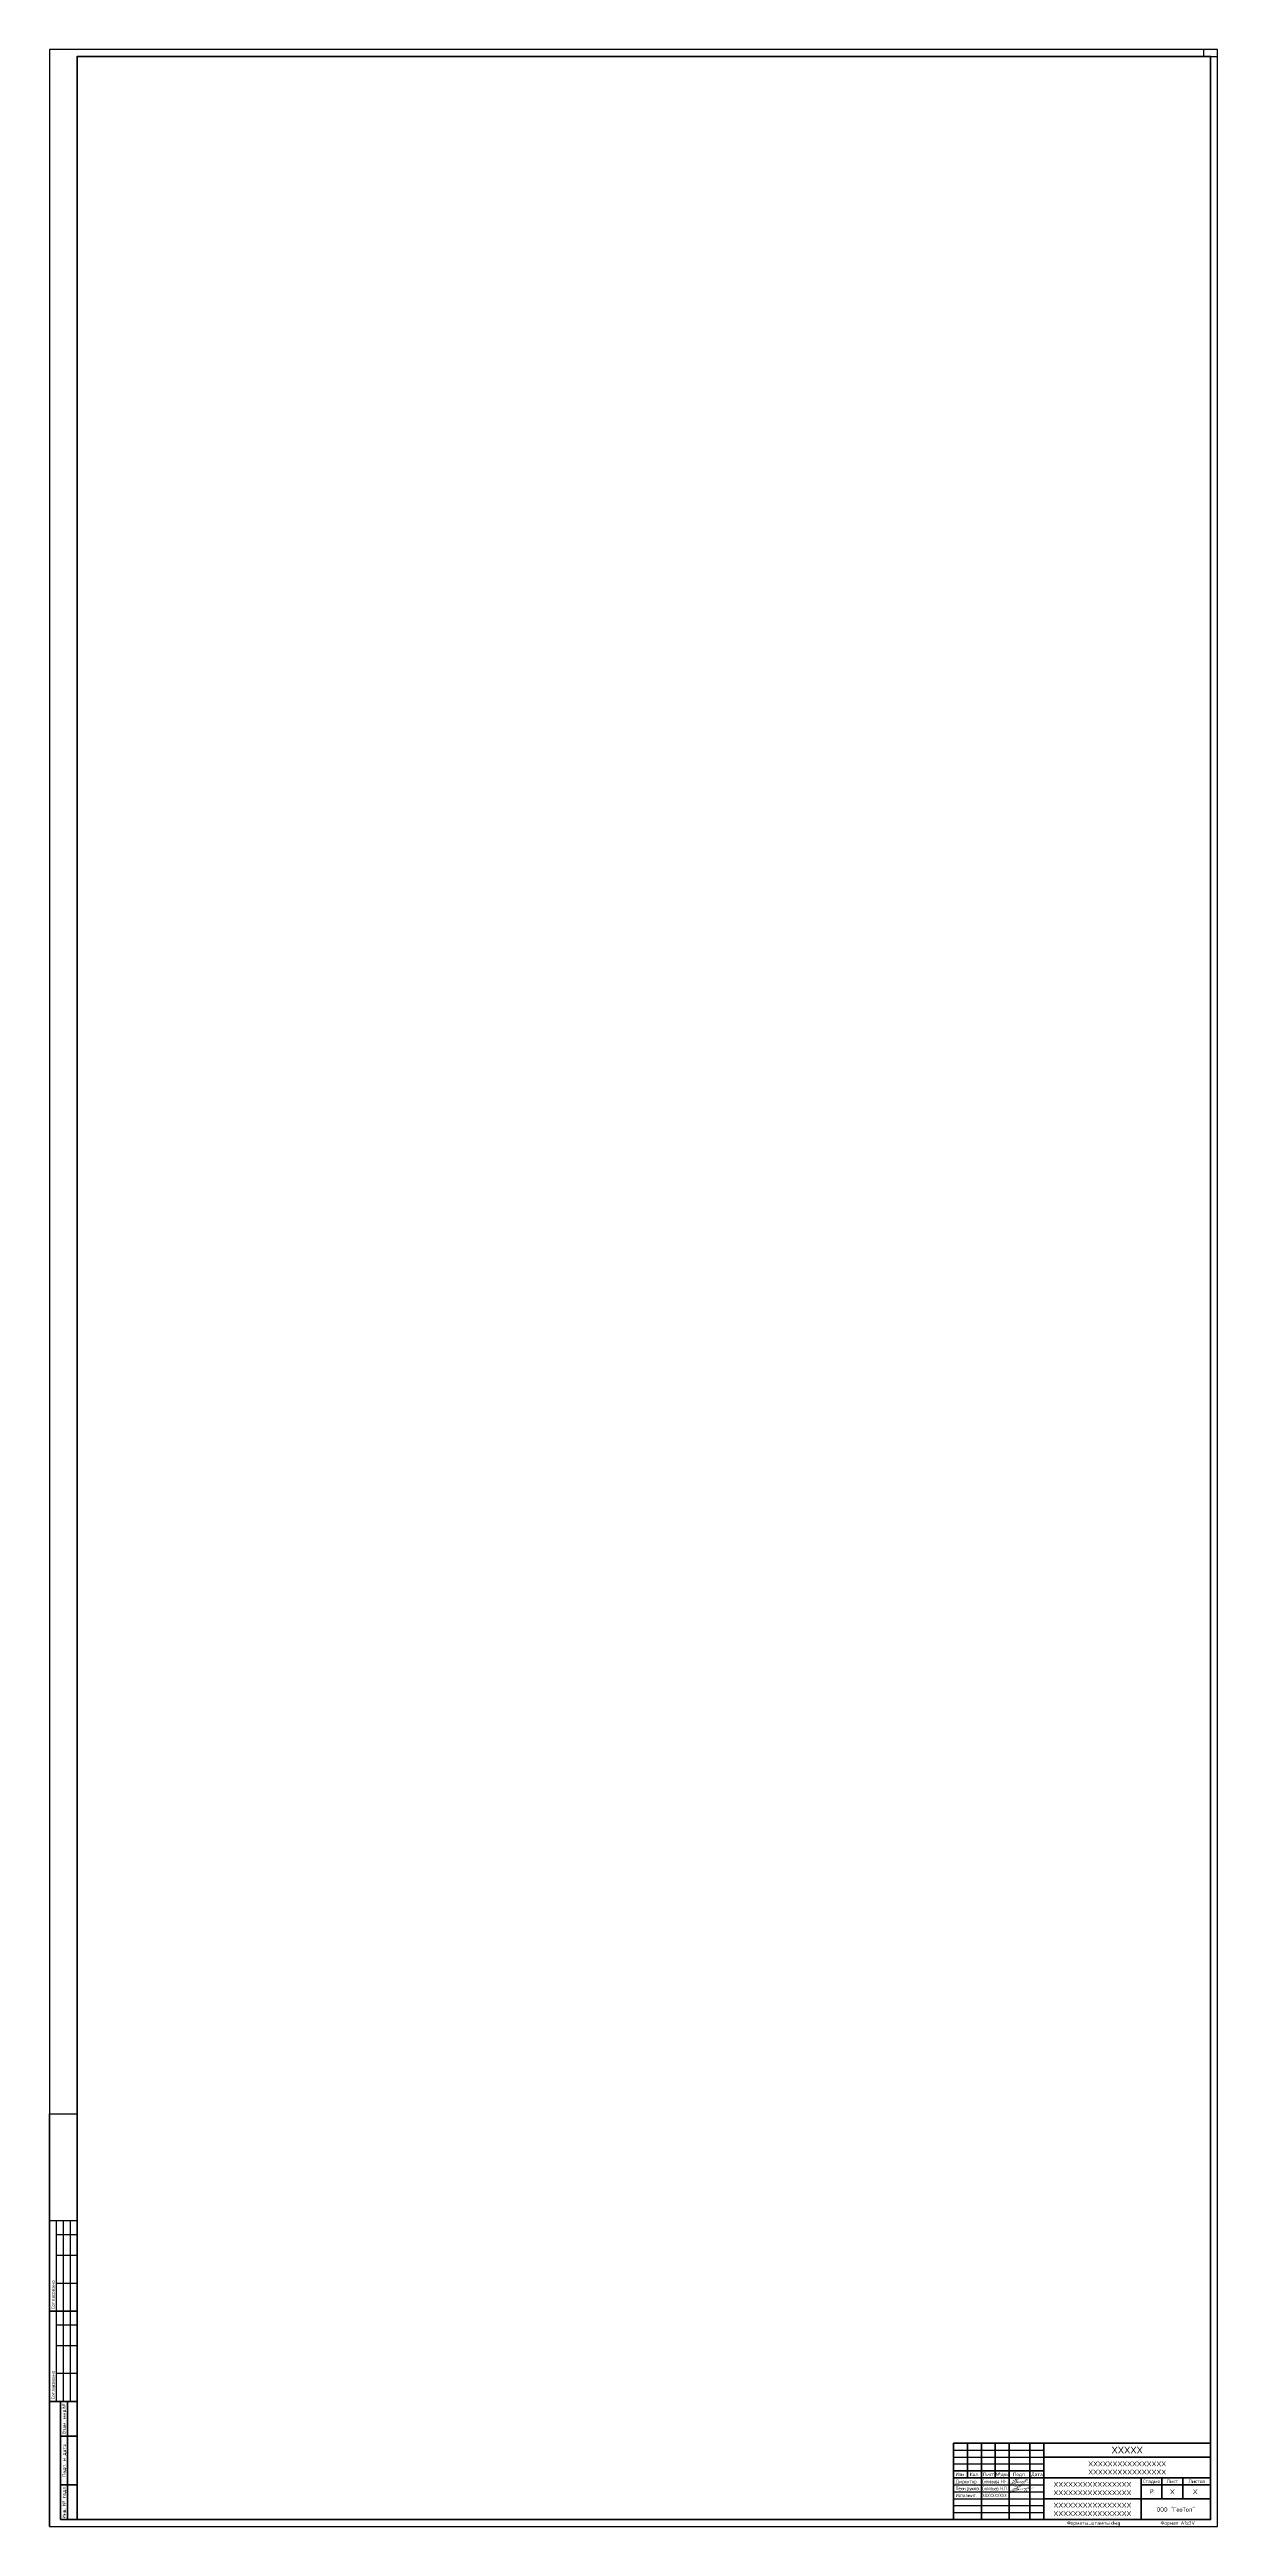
# Paper-space layout 'A1x3V' of a CAD drawing. Header units: millimetres. Extents: x 1 to 842, y 1 to 1784.
import ezdxf
from ezdxf.enums import TextEntityAlignment as Align

# ---------------------------------------------------------------- set-up
doc = ezdxf.new("R2010")
doc.units = ezdxf.units.MM
doc.layers.add('FORMAT', color=7, linetype='Continuous')
doc.layers.add('List', color=7, linetype='Continuous')
doc.styles.add('ISOSPEUR', font='isocpeur.ttf')

# ---------------------------------------------------------------- blocks, each defined once
blk = doc.blocks.new('FILE_NAME')
at = {"layer": 'FORMAT', "color": 7, "linetype": 'Continuous', "style": 'ISOSPEUR', "flags": 8}
blk.add_attdef('FILENAME', text='', height=2.5, dxfattribs=at).set_placement((-65, -2.5), align=Align.MIDDLE_RIGHT)
blk = doc.blocks.new('СОГЛАСОВАНИЕ')
at = {"layer": 'FORMAT', "linetype": 'Continuous', "lineweight": 25}
for p, q in [((0, 65), (-20, 65)), ((-15, 0), (-15, 65)), ((0, 55), (-15, 55)), ((-10, 0), (-10, 65)), ((-5, 0), (-5, 65)), ((0, 40), (-15, 40)), ((0, 20), (-15, 20))]:
    blk.add_line(p, q, dxfattribs=at)
at = {"layer": 'FORMAT', "linetype": 'Continuous', "lineweight": 60}
blk.add_line((0, 0), (-20, 0), dxfattribs=at)
at = {"layer": 'FORMAT', "linetype": 'Continuous', "style": 'ISOSPEUR'}
blk.add_text('Согласовано', height=2.5, rotation=90, dxfattribs=at).set_placement((-17.5, 1.5), align=Align.MIDDLE_LEFT)
blk = doc.blocks.new('СНН')
at = {"layer": 'List', "color": 0, "const_width": 0.3}
for points in [[(3.6, 7.5), (4.6, 7.8), (5.3, 8.1), (6, 8.4), (6.6, 8.7), (7, 8.9), (7.4, 9.1), (7.8, 9.2), (8.1, 9.4), (8.4, 9.5), (8.6, 9.7), (8.9, 9.8), (9.2, 9.9), (9.4, 10.1), (9.6, 10.2), (9.9, 10.3), (10.1, 10.4), (10.3, 10.6), (10.5, 10.7), (10.7, 10.8), (10.9, 10.9), (11, 11), (11.2, 11.2), (11.4, 11.3), (11.5, 11.4), (11.6, 11.4), (11.7, 11.5), (11.8, 11.6), (11.9, 11.7), (12, 11.7), (12, 11.8), (12.1, 11.8), (12.1, 11.9), (12.2, 11.9), (12.2, 12), (12.3, 12), (12.3, 12), (12.3, 12.1), (12.3, 12.1), (12.4, 12.1), (12.4, 12.2), (12.4, 12.2), (12.4, 12.2), (12.4, 12.2), (12.4, 12.3), (12.4, 12.3), (12.4, 12.3), (12.4, 12.3), (12.4, 12.3), (12.4, 12.3), (12.4, 12.3), (12.3, 12.3), (12.3, 12.3), (12.3, 12.3), (12.3, 12.3), (12.3, 12.3), (12.2, 12.3), (12.2, 12.3), (12.2, 12.3), (12.2, 12.2), (12.1, 12.2), (12.1, 12.2), (12, 12.1), (12, 12.1), (12, 12.1), (11.9, 12), (11.8, 11.9), (11.8, 11.9), (11.7, 11.8), (11.7, 11.7), (11.6, 11.6), (11.5, 11.5), (11.4, 11.4), (11.3, 11.3), (11.2, 11.2), (11.1, 11), (10.9, 10.9), (10.8, 10.7), (10.7, 10.6), (10.6, 10.4), (10.4, 10.3), (10.3, 10.2), (10.2, 10), (10, 9.9), (9.9, 9.7), (9.7, 9.6), (9.6, 9.4), (9.5, 9.3), (9.3, 9.1), (9.2, 9), (9, 8.8), (8.8, 8.6), (8.7, 8.5), (8.5, 8.3), (8.4, 8.1), (8.2, 8), (8.1, 7.8), (7.9, 7.6), (7.8, 7.5), (7.6, 7.3), (7.5, 7.2), (7.4, 7), (7.2, 6.9), (7.1, 6.7), (7, 6.5), (6.8, 6.4), (6.7, 6.2), (6.5, 6.1), (6.3, 5.9), (6.2, 5.7), (6, 5.6), (5.9, 5.4), (5.7, 5.3), (5.6, 5.2), (5.5, 5), (5.3, 4.9), (5.2, 4.8), (5.1, 4.7), (4.9, 4.5), (4.8, 4.4), (4.7, 4.3), (4.5, 4.2), (4.4, 4.1), (4.3, 4), (4.1, 3.9), (4, 3.8), (3.9, 3.7), (3.7, 3.6), (3.6, 3.5), (3.5, 3.4), (3.4, 3.3), (3.2, 3.2), (3.1, 3.1), (3, 3.1), (2.9, 3), (2.8, 2.9), (2.7, 2.9), (2.6, 2.8), (2.5, 2.7), (2.4, 2.7), (2.3, 2.6), (2.2, 2.6), (2.1, 2.6), (2, 2.5), (1.9, 2.5), (1.8, 2.4), (1.8, 2.4), (1.7, 2.4), (1.6, 2.4), (1.6, 2.3), (1.5, 2.3), (1.4, 2.3), (1.4, 2.3), (1.3, 2.3), (1.3, 2.3), (1.3, 2.2), (1.2, 2.2), (1.2, 2.2), (1.1, 2.2), (1.1, 2.2), (1.1, 2.2), (1.1, 2.2), (1, 2.2), (1, 2.2), (1, 2.3), (1, 2.3), (0.9, 2.3), (0.9, 2.3), (0.9, 2.3), (0.9, 2.3), (0.9, 2.4), (0.9, 2.4), (0.9, 2.4), (0.9, 2.4), (0.9, 2.5), (0.9, 2.5), (0.9, 2.5), (0.9, 2.6), (0.9, 2.6), (0.9, 2.6), (0.9, 2.7), (0.9, 2.7), (0.9, 2.8), (1, 2.8), (1, 2.8), (1, 2.9), (1, 2.9), (1.1, 3), (1.1, 3), (1.2, 3), (1.2, 3.1), (1.3, 3.2), (1.4, 3.2), (1.5, 3.3), (1.5, 3.3), (1.6, 3.4), (1.8, 3.5), (1.9, 3.6), (2, 3.7), (2.1, 3.8), (2.3, 3.9), (2.4, 3.9), (2.6, 4), (2.7, 4.1), (2.9, 4.2), (3, 4.4), (3.2, 4.5), (3.4, 4.6), (3.6, 4.7), (3.8, 4.8), (4, 4.9), (4.2, 5), (4.4, 5.1), (4.7, 5.3), (4.9, 5.4), (5.1, 5.5), (5.4, 5.6), (5.6, 5.7), (5.8, 5.9), (6.1, 6), (6.3, 6.1), (6.6, 6.3), (6.8, 6.4), (7.1, 6.5), (7.3, 6.6), (7.5, 6.7), (7.8, 6.9), (8, 7), (8.2, 7.1), (8.4, 7.2), (8.7, 7.3), (8.9, 7.4), (9.1, 7.6), (9.4, 7.7), (9.6, 7.8), (9.8, 7.9), (10.1, 8), (10.3, 8.1), (10.5, 8.3), (10.8, 8.4), (11, 8.5), (11.2, 8.6), (11.4, 8.7), (11.7, 8.9), (11.9, 9), (12.1, 9.1), (12.3, 9.2), (12.5, 9.4), (12.7, 9.5), (12.8, 9.6), (13, 9.7), (13.2, 9.8), (13.3, 9.9), (13.4, 10), (13.6, 10), (13.7, 10.1), (13.8, 10.2), (13.9, 10.3), (14, 10.4), (14.1, 10.4), (14.2, 10.5), (14.3, 10.6), (14.4, 10.7), (14.5, 10.7), (14.5, 10.8), (14.6, 10.9), (14.6, 10.9), (14.7, 11), (14.7, 11), (14.8, 11.1), (14.8, 11.1), (14.9, 11.2), (14.9, 11.2), (14.9, 11.3), (14.9, 11.3), (15, 11.4), (15, 11.4), (15, 11.5), (15, 11.5), (15, 11.5), (15, 11.6), (15, 11.6), (15, 11.6), (15, 11.7), (15, 11.7), (15, 11.7), (15, 11.7), (15, 11.8), (15, 11.8), (14.9, 11.8), (14.9, 11.8), (14.9, 11.8), (14.9, 11.8), (14.9, 11.8), (14.9, 11.9), (14.8, 11.9), (14.8, 11.9), (14.8, 11.9), (14.7, 11.9), (14.7, 11.9), (14.7, 11.9), (14.6, 11.9), (14.6, 11.8), (14.5, 11.8), (14.5, 11.8), (14.5, 11.8), (14.4, 11.8), (14.4, 11.8), (14.3, 11.7), (14.2, 11.7), (14.2, 11.6), (14.1, 11.6), (14, 11.5), (13.9, 11.4), (13.8, 11.3), (13.7, 11.3), (13.5, 11.2), (13.4, 11), (13.3, 10.9), (13.1, 10.8), (13, 10.7), (12.9, 10.5), (12.7, 10.4), (12.6, 10.3), (12.4, 10.1), (12.3, 10), (12.2, 9.8), (12, 9.6), (11.9, 9.5), (11.7, 9.3), (11.6, 9.1), (11.4, 8.9), (11.2, 8.7), (11, 8.4), (10.8, 8.2), (10.6, 7.9), (10.3, 7.6), (10, 7.2), (9.7, 6.8), (9.3, 6.4), (8.8, 5.8), (8.1, 5.1), (7.3, 4.3), (6.4, 3.3), (5.2, 2.1)], [(10, 6.4), (10.2, 6.6), (10.4, 6.7), (10.5, 6.8), (10.6, 6.9), (10.6, 7), (10.6, 7), (10.6, 7.1), (10.6, 7.1), (10.5, 7.1), (10.5, 7.1), (10.5, 7.1), (10.4, 7.1), (10.4, 7.1), (10.3, 7), (10.3, 7), (10.2, 7), (10.1, 6.9), (10, 6.9), (9.9, 6.8), (9.8, 6.8), (9.7, 6.7), (9.6, 6.7), (9.6, 6.6), (9.5, 6.5), (9.4, 6.5), (9.4, 6.4), (9.4, 6.3), (9.3, 6.3), (9.3, 6.2), (9.3, 6.1), (9.3, 6.1), (9.3, 6), (9.3, 6), (9.3, 6), (9.4, 6), (9.4, 5.9), (9.4, 5.9), (9.4, 5.9), (9.5, 5.9), (9.5, 6), (9.6, 6), (9.6, 6), (9.7, 6), (9.8, 6.1), (9.8, 6.1), (9.9, 6.2), (10, 6.2), (10.1, 6.3), (10.1, 6.4), (10.2, 6.4), (10.3, 6.5), (10.4, 6.6), (10.5, 6.7), (10.5, 6.8), (10.6, 6.9), (10.7, 7), (10.8, 7.1), (10.8, 7.2), (10.9, 7.3), (10.9, 7.3), (11, 7.4), (11, 7.5), (11, 7.6), (11.1, 7.7), (11.1, 7.8), (11.1, 7.9), (11.1, 7.9), (11.2, 8), (11.2, 8.1), (11.2, 8.2), (11.2, 8.3), (11.2, 8.4), (11.2, 8.4), (11.2, 8.5), (11.2, 8.6), (11.2, 8.7), (11.2, 8.7), (11.2, 8.8), (11.2, 8.8), (11.2, 8.9), (11.2, 8.9), (11.2, 9), (11.2, 9), (11.1, 9.1), (11.1, 9.1), (11.1, 9.1), (11.1, 9.2), (11.1, 9.2), (11, 9.2), (11, 9.2), (11, 9.3), (11, 9.3), (11, 9.3), (10.9, 9.3), (10.9, 9.4), (10.9, 9.4), (10.8, 9.4), (10.8, 9.4), (10.8, 9.4), (10.8, 9.4), (10.7, 9.5), (10.7, 9.5), (10.6, 9.5), (10.6, 9.5), (10.5, 9.5), (10.5, 9.5), (10.4, 9.5), (10.4, 9.5), (10.3, 9.5), (10.2, 9.5), (10.2, 9.5), (10.1, 9.5), (10, 9.5), (9.9, 9.5), (9.8, 9.5), (9.7, 9.5), (9.6, 9.5), (9.5, 9.5), (9.4, 9.5), (9.3, 9.5), (9.2, 9.4), (9.1, 9.4), (8.9, 9.4), (8.8, 9.4), (8.7, 9.4), (8.6, 9.4), (8.5, 9.3), (8.4, 9.3), (8.3, 9.3), (8.2, 9.2), (8.1, 9.2), (8, 9.2), (7.9, 9.1), (7.8, 9.1), (7.6, 9), (7.5, 9), (7.4, 8.9), (7.3, 8.8), (7.1, 8.8), (7, 8.7), (6.9, 8.6), (6.7, 8.5), (6.6, 8.4), (6.4, 8.3), (6.3, 8.2), (6.2, 8.1), (6.1, 8), (5.9, 7.9), (5.8, 7.8), (5.7, 7.6), (5.6, 7.5), (5.5, 7.4), (5.4, 7.3), (5.3, 7.2), (5.2, 7.1), (5.1, 6.9), (5, 6.8), (4.9, 6.7), (4.9, 6.6), (4.8, 6.5), (4.7, 6.4), (4.7, 6.3), (4.6, 6.2), (4.6, 6.2), (4.5, 6.1), (4.5, 6), (4.5, 5.9), (4.4, 5.8), (4.4, 5.7), (4.4, 5.6), (4.3, 5.6), (4.3, 5.5), (4.3, 5.4), (4.3, 5.3), (4.3, 5.2), (4.3, 5.1), (4.3, 5), (4.3, 5), (4.3, 4.9), (4.3, 4.8), (4.3, 4.7), (4.3, 4.6), (4.3, 4.6), (4.3, 4.5), (4.3, 4.4), (4.4, 4.3), (4.4, 4.3), (4.4, 4.2), (4.5, 4.1), (4.5, 4.1), (4.6, 4), (4.6, 4), (4.7, 3.9), (4.7, 3.9), (4.8, 3.9), (4.8, 3.8), (4.9, 3.8), (5, 3.8), (5, 3.8), (5.1, 3.8), (5.2, 3.7), (5.3, 3.7), (5.4, 3.7), (5.5, 3.7), (5.6, 3.7), (5.7, 3.7), (5.8, 3.7), (6, 3.8), (6.1, 3.8), (6.2, 3.8), (6.4, 3.8), (6.5, 3.8), (6.7, 3.9), (6.8, 3.9), (7, 3.9), (7.1, 4), (7.3, 4), (7.4, 4), (7.5, 4.1), (7.7, 4.1), (7.8, 4.1), (7.9, 4.2), (8.1, 4.2), (8.2, 4.2), (8.4, 4.3), (8.5, 4.3), (8.7, 4.4), (8.9, 4.4), (9, 4.5), (9.2, 4.5), (9.3, 4.6), (9.5, 4.6), (9.6, 4.7), (9.8, 4.7), (9.9, 4.8), (10, 4.8), (10.2, 4.9), (10.3, 4.9), (10.4, 5), (10.5, 5), (10.6, 5.1), (10.6, 5.1), (10.7, 5.2), (10.8, 5.2), (10.9, 5.3), (10.9, 5.3), (11, 5.4), (11, 5.4), (11, 5.5), (11.1, 5.5), (11.1, 5.5), (11.1, 5.6), (11.1, 5.6), (11.2, 5.7), (11.2, 5.7), (11.2, 5.7), (11.2, 5.7), (11.2, 5.7), (11.2, 5.7), (11.1, 5.7), (11.1, 5.7), (11.1, 5.7), (11.1, 5.7), (11.1, 5.7), (11.1, 5.6), (11.1, 5.6), (11, 5.6), (11, 5.5), (11, 5.5), (11, 5.4), (11, 5.4), (10.9, 5.3), (10.9, 5.3), (10.9, 5.2), (10.9, 5.2), (10.9, 5.1), (10.9, 5.1), (10.9, 5.1), (10.9, 5), (10.9, 5), (11, 5), (11, 4.9), (11, 4.9), (11, 4.9), (11.1, 4.9), (11.1, 4.9), (11.1, 4.9), (11.2, 4.9), (11.2, 4.9), (11.3, 4.9), (11.3, 4.9), (11.4, 4.9), (11.4, 5), (11.5, 5), (11.6, 5), (11.6, 5.1), (11.7, 5.2), (11.8, 5.2), (11.9, 5.3), (12, 5.4), (12.1, 5.5), (12.2, 5.5), (12.3, 5.6), (12.4, 5.7), (12.5, 5.8), (12.6, 5.8), (12.6, 5.9), (12.7, 6), (12.8, 6.1), (12.8, 6.1), (12.9, 6.2), (12.9, 6.2), (12.9, 6.3), (12.9, 6.3), (13, 6.4), (13, 6.4), (13, 6.5), (13, 6.5), (13, 6.5), (13, 6.6), (13, 6.6), (13, 6.6), (13, 6.7), (13, 6.7), (13, 6.7), (13, 6.7), (13, 6.8), (13, 6.8), (13, 6.8), (13, 6.8), (12.9, 6.8), (12.9, 6.8), (12.9, 6.9), (12.9, 6.9), (12.8, 6.9), (12.8, 6.9), (12.8, 6.9), (12.7, 6.9), (12.7, 6.9), (12.6, 6.9), (12.6, 6.9), (12.5, 6.9), (12.5, 6.9), (12.4, 6.9), (12.4, 6.8), (12.3, 6.8), (12.3, 6.8), (12.2, 6.8), (12.1, 6.8), (12.1, 6.7), (12, 6.7), (12, 6.7), (11.9, 6.6), (11.8, 6.6), (11.8, 6.5), (11.7, 6.5), (11.7, 6.4), (11.6, 6.4), (11.6, 6.3), (11.5, 6.3), (11.5, 6.2), (11.4, 6.2), (11.4, 6.1), (11.3, 6.1), (11.3, 6), (11.3, 6), (11.2, 5.9), (11.2, 5.8), (11.2, 5.8), (11.2, 5.7), (11.1, 5.6), (11.1, 5.6), (11.1, 5.5), (11.1, 5.4), (11.1, 5.3), (11.1, 5.3), (11, 5.2), (11, 5.2), (11, 5.1), (11, 5.1), (11, 5.1), (11.1, 5), (11.1, 5), (11.1, 5), (11.1, 5), (11.2, 5), (11.2, 5), (11.3, 5), (11.4, 5), (11.5, 5), (11.5, 5), (11.6, 5), (11.7, 5.1), (11.9, 5.1), (12, 5.1), (12.1, 5.2), (12.2, 5.2), (12.3, 5.3), (12.4, 5.3), (12.5, 5.4), (12.6, 5.4), (12.7, 5.4), (12.8, 5.5), (12.9, 5.5), (13, 5.6), (13, 5.6), (13.1, 5.6), (13.1, 5.7), (13.2, 5.7), (13.3, 5.7), (13.3, 5.8), (13.4, 5.8), (13.4, 5.9), (13.5, 5.9), (13.5, 5.9), (13.6, 6), (13.6, 6), (13.7, 6), (13.7, 6.1), (13.8, 6.1), (13.8, 6.1), (13.8, 6.2), (13.8, 6.2), (13.9, 6.2), (13.9, 6.3), (13.9, 6.3), (13.9, 6.3), (13.9, 6.3), (13.9, 6.3), (13.9, 6.3), (13.9, 6.3), (13.8, 6.3), (13.8, 6.3), (13.8, 6.3), (13.8, 6.2), (13.7, 6.2), (13.7, 6.2), (13.7, 6.1), (13.6, 6.1), (13.6, 6), (13.5, 6), (13.5, 5.9), (13.4, 5.8), (13.3, 5.8), (13.3, 5.7), (13.2, 5.6), (13.2, 5.6), (13.2, 5.5), (13.1, 5.4), (13.1, 5.4), (13.1, 5.4), (13.1, 5.3), (13.1, 5.3), (13.1, 5.3), (13.1, 5.3), (13.1, 5.2), (13.1, 5.2), (13.2, 5.2), (13.2, 5.2), (13.2, 5.2), (13.2, 5.2), (13.3, 5.2), (13.3, 5.2), (13.4, 5.3), (13.4, 5.3), (13.5, 5.3), (13.7, 5.4), (13.8, 5.4), (13.9, 5.4), (14, 5.5), (14.1, 5.5), (14.2, 5.6), (14.4, 5.7), (14.5, 5.7), (14.6, 5.8), (14.8, 5.9), (14.9, 5.9), (15.1, 6), (15.2, 6.1), (15.3, 6.1), (15.4, 6.2), (15.5, 6.2), (15.6, 6.3), (15.7, 6.3), (15.8, 6.4), (15.9, 6.4), (15.9, 6.5), (16, 6.5), (16, 6.5), (16.1, 6.6), (16.1, 6.6), (16.1, 6.6), (16.2, 6.6), (16.2, 6.7), (16.2, 6.7), (16.2, 6.7), (16.2, 6.7), (16.2, 6.7), (16.2, 6.8), (16.2, 6.8), (16.2, 6.8), (16.2, 6.8), (16.2, 6.8), (16.2, 6.8), (16.2, 6.8), (16.2, 6.9), (16.2, 6.9), (16.2, 6.9), (16.1, 6.9), (16.1, 6.9), (16.1, 6.9), (16.1, 6.9), (16.1, 6.9), (16.1, 6.9), (16.1, 6.9), (16, 6.9), (16, 6.9), (16, 6.9), (16, 6.9), (16, 6.9), (15.9, 6.9), (15.9, 6.9), (15.9, 6.8), (15.8, 6.8), (15.8, 6.8), (15.8, 6.8), (15.7, 6.7), (15.7, 6.7), (15.6, 6.6), (15.6, 6.6), (15.6, 6.5), (15.5, 6.5), (15.5, 6.4), (15.4, 6.3), (15.4, 6.3), (15.3, 6.2), (15.3, 6.1), (15.2, 6), (15.2, 6), (15.1, 5.9), (15.1, 5.8), (15.1, 5.8), (15, 5.7), (15, 5.6), (15, 5.6), (15, 5.5), (15, 5.5), (14.9, 5.4), (14.9, 5.4), (14.9, 5.4), (14.9, 5.3), (14.9, 5.3), (15, 5.3), (15, 5.3), (15, 5.2), (15, 5.2), (15, 5.2), (15.1, 5.2), (15.1, 5.2), (15.1, 5.2), (15.1, 5.2), (15.2, 5.2), (15.2, 5.2), (15.3, 5.2), (15.3, 5.2), (15.3, 5.2), (15.4, 5.2), (15.5, 5.3), (15.5, 5.3), (15.6, 5.3), (15.7, 5.3), (15.8, 5.4), (15.9, 5.4), (16, 5.5), (16.1, 5.5), (16.3, 5.6), (16.4, 5.6), (16.6, 5.7), (16.8, 5.7), (16.9, 5.8), (17.1, 5.9), (17.3, 5.9), (17.4, 6), (17.5, 6), (17.6, 6.1), (17.7, 6.1), (17.8, 6.2), (17.9, 6.2), (17.9, 6.3), (18, 6.3), (18, 6.4), (18.1, 6.4), (18.1, 6.4), (18.2, 6.5), (18.2, 6.5), (18.2, 6.5), (18.2, 6.6), (18.2, 6.6), (18.3, 6.6), (18.3, 6.6), (18.3, 6.6), (18.3, 6.6), (18.2, 6.6), (18.2, 6.6), (18.2, 6.6), (18.2, 6.6), (18.1, 6.6), (18.1, 6.6), (18.1, 6.6), (18, 6.5), (18, 6.5), (18, 6.4), (17.9, 6.4), (17.9, 6.3), (17.8, 6.3), (17.8, 6.2), (17.7, 6.2), (17.7, 6.1), (17.7, 6.1), (17.6, 6), (17.6, 6), (17.6, 5.9), (17.5, 5.9), (17.5, 5.8), (17.5, 5.8), (17.5, 5.7), (17.5, 5.7), (17.5, 5.7), (17.5, 5.6), (17.5, 5.6), (17.5, 5.6), (17.5, 5.5), (17.5, 5.5), (17.5, 5.5), (17.5, 5.5), (17.5, 5.5), (17.5, 5.4), (17.6, 5.4), (17.6, 5.4), (17.6, 5.4), (17.7, 5.4), (17.7, 5.4), (17.8, 5.4), (17.8, 5.4), (17.9, 5.4), (17.9, 5.5), (18, 5.5), (18.1, 5.5), (18.2, 5.5), (18.3, 5.6), (18.4, 5.6), (18.5, 5.6), (18.6, 5.7), (18.7, 5.7), (18.8, 5.8), (18.9, 5.8), (18.9, 5.8), (19, 5.9), (19.1, 5.9), (19.2, 5.9), (19.2, 6), (19.3, 6), (19.3, 6.1), (19.4, 6.1), (19.4, 6.1), (19.4, 6.2), (19.5, 6.2), (19.5, 6.3), (19.6, 6.3), (19.6, 6.4), (19.6, 6.4), (19.6, 6.5), (19.7, 6.5), (19.7, 6.6), (19.7, 6.6), (19.7, 6.6), (19.7, 6.7), (19.7, 6.7), (19.7, 6.8), (19.7, 6.8), (19.7, 6.8), (19.7, 6.9), (19.7, 6.9), (19.6, 6.9), (19.6, 6.9), (19.6, 7), (19.6, 7), (19.6, 7), (19.5, 7), (19.5, 7), (19.5, 7), (19.5, 7.1), (19.4, 7.1), (19.4, 7.1), (19.3, 7.1), (19.3, 7.1), (19.2, 7.1), (19.2, 7), (19.1, 7), (19.1, 7), (19, 7), (18.9, 7), (18.9, 7), (18.8, 6.9), (18.7, 6.9), (18.7, 6.9), (18.6, 6.8), (18.5, 6.8), (18.4, 6.7), (18.4, 6.7), (18.3, 6.6), (18.2, 6.6), (18.1, 6.5), (18, 6.4), (17.9, 6.4), (17.9, 6.3), (17.8, 6.2), (17.7, 6.2), (17.7, 6.1), (17.6, 6), (17.6, 6), (17.6, 5.9), (17.5, 5.9), (17.5, 5.8), (17.5, 5.8), (17.5, 5.7), (17.5, 5.7), (17.5, 5.6), (17.5, 5.6), (17.5, 5.6), (17.5, 5.5), (17.5, 5.5), (17.6, 5.5), (17.6, 5.5), (17.6, 5.5), (17.7, 5.5), (17.8, 5.5), (17.8, 5.5), (17.9, 5.5), (18, 5.5), (18.1, 5.5), (18.2, 5.5), (18.3, 5.6), (18.5, 5.6), (18.6, 5.7), (18.8, 5.8), (18.9, 5.8), (19.1, 5.9), (19.3, 6), (19.5, 6.1), (19.6, 6.2), (19.8, 6.3), (20, 6.3), (20.2, 6.4), (20.4, 6.5), (20.6, 6.7), (20.8, 6.8), (21, 6.9), (21.2, 7), (21.4, 7.1), (21.6, 7.3), (21.9, 7.4), (22.1, 7.6), (22.3, 7.7), (22.5, 7.9), (22.8, 8), (23, 8.1), (23.1, 8.3), (23.3, 8.4), (23.5, 8.5), (23.6, 8.6), (23.8, 8.7), (23.9, 8.8), (24, 8.9), (24.1, 9), (24.2, 9.1), (24.3, 9.2), (24.4, 9.3), (24.5, 9.4), (24.6, 9.4), (24.6, 9.5), (24.7, 9.5), (24.7, 9.6), (24.8, 9.6), (24.8, 9.7), (24.8, 9.7), (24.9, 9.8), (24.9, 9.8), (24.9, 9.8), (24.9, 9.9), (24.9, 9.9), (24.9, 9.9), (24.9, 10), (24.9, 10), (24.9, 10), (24.9, 10), (24.9, 10), (24.9, 10.1), (24.9, 10.1), (24.9, 10.1), (24.9, 10.1), (24.9, 10.1), (24.9, 10.1), (24.9, 10.1), (24.9, 10.2), (24.8, 10.2), (24.8, 10.2), (24.8, 10.2), (24.8, 10.2), (24.7, 10.2), (24.7, 10.1), (24.7, 10.1), (24.6, 10.1), (24.6, 10.1), (24.6, 10.1), (24.5, 10), (24.5, 10), (24.4, 10), (24.4, 9.9), (24.3, 9.9), (24.2, 9.8), (24.2, 9.8), (24.1, 9.7), (24, 9.7), (24, 9.6), (23.9, 9.5), (23.8, 9.5), (23.8, 9.4), (23.7, 9.3), (23.6, 9.2), (23.5, 9.1), (23.5, 9.1), (23.4, 9), (23.3, 8.9), (23.2, 8.8), (23, 8.6), (22.9, 8.5), (22.8, 8.4), (22.6, 8.2), (22.4, 8), (22.3, 7.8), (22.1, 7.6), (21.9, 7.4), (21.6, 7.2), (21.4, 7), (21.2, 6.8), (21, 6.5), (20.8, 6.3), (20.6, 6.1), (20.4, 5.9), (20.3, 5.7), (20.1, 5.5), (19.9, 5.3), (19.8, 5.1), (19.6, 5), (19.5, 4.8), (19.3, 4.6), (19.1, 4.4), (19, 4.3), (18.8, 4.1), (18.7, 3.9), (18.5, 3.8), (18.3, 3.6), (18.2, 3.4), (18, 3.3), (17.8, 3.1), (17.6, 2.9), (17.5, 2.8), (17.3, 2.6), (17.1, 2.5), (17, 2.3), (16.8, 2.2), (16.7, 2.1), (16.6, 2), (16.5, 1.9), (16.4, 1.9), (16.3, 1.8), (16.2, 1.7), (16.1, 1.7), (16.1, 1.6), (16, 1.6), (16, 1.6), (15.9, 1.6), (15.9, 1.5), (15.9, 1.5), (15.8, 1.5), (15.8, 1.5), (15.8, 1.5), (15.8, 1.5), (15.7, 1.5), (15.7, 1.5), (15.7, 1.5), (15.7, 1.5), (15.7, 1.5), (15.7, 1.5), (15.7, 1.5), (15.7, 1.6), (15.7, 1.6), (15.7, 1.6), (15.7, 1.6), (15.7, 1.6), (15.7, 1.6), (15.7, 1.7), (15.7, 1.7), (15.7, 1.7), (15.7, 1.7), (15.7, 1.7), (15.7, 1.8), (15.7, 1.8), (15.8, 1.8), (15.8, 1.9), (15.8, 1.9), (15.9, 1.9), (15.9, 2), (16, 2), (16, 2.1), (16.1, 2.1), (16.2, 2.2), (16.3, 2.2), (16.4, 2.3), (16.5, 2.4), (16.6, 2.5), (16.8, 2.6), (16.9, 2.7), (17.1, 2.9), (17.3, 3), (17.4, 3.1), (17.6, 3.3), (17.8, 3.4), (18, 3.5), (18.2, 3.7), (18.4, 3.8), (18.6, 4), (18.8, 4.1), (19, 4.3), (19.2, 4.4), (19.4, 4.5), (19.6, 4.6), (19.8, 4.8), (20, 4.9), (20.2, 5), (20.3, 5.1), (20.5, 5.2), (20.7, 5.3), (20.9, 5.5), (21.1, 5.6), (21.3, 5.7), (21.5, 5.8), (21.7, 6), (21.9, 6.1), (22.1, 6.2), (22.3, 6.3), (22.5, 6.4), (22.7, 6.6), (22.9, 6.7), (23.1, 6.8), (23.3, 6.9), (23.5, 7), (23.8, 7.2), (24, 7.3), (24.1, 7.4), (24.3, 7.5), (24.5, 7.6), (24.7, 7.7), (24.9, 7.8), (25.1, 7.9), (25.2, 8), (25.4, 8.1), (25.5, 8.2), (25.6, 8.3), (25.8, 8.3), (25.9, 8.4), (26, 8.4), (26.1, 8.5), (26.2, 8.5), (26.2, 8.6), (26.3, 8.6), (26.4, 8.7), (26.4, 8.7), (26.5, 8.7), (26.5, 8.8), (26.6, 8.8), (26.6, 8.9), (26.7, 8.9), (26.7, 8.9), (26.8, 9), (26.8, 9), (26.9, 9.1), (26.9, 9.2), (27, 9.2), (27, 9.3), (27, 9.3), (27.1, 9.4), (27.1, 9.4), (27.1, 9.4), (27.1, 9.5), (27.1, 9.5), (27.1, 9.6), (27.1, 9.6), (27.1, 9.6), (27.1, 9.7), (27.1, 9.7), (27.1, 9.7), (27.1, 9.7), (27, 9.8), (27, 9.8), (27, 9.8), (27, 9.8), (26.9, 9.8), (26.9, 9.8), (26.9, 9.8), (26.8, 9.8), (26.8, 9.8), (26.7, 9.7), (26.7, 9.7), (26.6, 9.7), (26.6, 9.6), (26.5, 9.6), (26.4, 9.5), (26.4, 9.4), (26.3, 9.4), (26.2, 9.3), (26.1, 9.2), (26, 9.1), (25.9, 9), (25.7, 8.8), (25.6, 8.7), (25.5, 8.6), (25.3, 8.4), (25.2, 8.3), (25.1, 8.1), (24.9, 8), (24.8, 7.8), (24.6, 7.7), (24.5, 7.5), (24.3, 7.3), (24.1, 7.1), (23.9, 6.9), (23.7, 6.7), (23.5, 6.4), (23.3, 6.1), (23, 5.8), (22.6, 5.3), (22.1, 4.8), (21.6, 4.1), (20.9, 3.3), (20, 2.3)], [(25.9, 5.3), (30.8, 6.6)]]:
    blk.add_lwpolyline(points, dxfattribs=at)
blk = doc.blocks.new('Н.Н.Соловьева')
blk.add_blockref('СНН', (0, 0))
blk = doc.blocks.new('СНП')
at = {"layer": 'List', "color": 0, "const_width": 0.3}
for points in [[(9.3, 9.3), (9.1, 9.4), (8.9, 9.4), (8.7, 9.5), (8.6, 9.5), (8.4, 9.5), (8.3, 9.5), (8.2, 9.5), (8, 9.5), (7.9, 9.5), (7.8, 9.5), (7.8, 9.5), (7.7, 9.5), (7.6, 9.5), (7.5, 9.4), (7.5, 9.4), (7.4, 9.4), (7.4, 9.4), (7.4, 9.4), (7.3, 9.3), (7.3, 9.3), (7.3, 9.3), (7.3, 9.3), (7.3, 9.2), (7.3, 9.2), (7.3, 9.2), (7.3, 9.2), (7.3, 9.2), (7.3, 9.1), (7.3, 9.1), (7.4, 9.1), (7.4, 9.1), (7.5, 9.1), (7.5, 9.1), (7.6, 9), (7.6, 9), (7.7, 9), (7.8, 9), (7.9, 9), (8, 9.1), (8.1, 9.1), (8.2, 9.1), (8.3, 9.1), (8.4, 9.1), (8.5, 9.1), (8.6, 9.2), (8.8, 9.2), (8.9, 9.2), (9, 9.2), (9.1, 9.2), (9.3, 9.3), (9.4, 9.3), (9.5, 9.3), (9.7, 9.4), (9.8, 9.4), (10, 9.4), (10.1, 9.4), (10.3, 9.5), (10.4, 9.5), (10.6, 9.5), (10.8, 9.6), (10.9, 9.6), (11.1, 9.7), (11.3, 9.7), (11.4, 9.7), (11.6, 9.8), (11.7, 9.8), (11.9, 9.8), (12, 9.9), (12.2, 9.9), (12.3, 9.9), (12.5, 10), (12.6, 10), (12.8, 10.1), (12.9, 10.1), (13.1, 10.1), (13.2, 10.2), (13.3, 10.2), (13.5, 10.3), (13.6, 10.3), (13.7, 10.4), (13.8, 10.4), (13.9, 10.5), (14, 10.5), (14.1, 10.6), (14.1, 10.6), (14.2, 10.7), (14.3, 10.7), (14.3, 10.7), (14.3, 10.8), (14.4, 10.8), (14.4, 10.8), (14.5, 10.9), (14.5, 10.9), (14.5, 10.9), (14.5, 10.9), (14.5, 11), (14.6, 11), (14.6, 11), (14.6, 11), (14.6, 11.1), (14.6, 11.1), (14.6, 11.1), (14.5, 11.1), (14.5, 11.1), (14.5, 11.1), (14.5, 11.1), (14.5, 11.1), (14.4, 11.1), (14.4, 11.1), (14.4, 11.1), (14.3, 11.1), (14.3, 11.1), (14.3, 11.1), (14.2, 11), (14.2, 11), (14.1, 11), (14.1, 10.9), (14, 10.9), (14, 10.9), (13.9, 10.8), (13.8, 10.8), (13.8, 10.7), (13.7, 10.6), (13.6, 10.6), (13.5, 10.5), (13.5, 10.4), (13.4, 10.4), (13.3, 10.3), (13.2, 10.2), (13.1, 10.1), (13, 10), (12.8, 10), (12.7, 9.9), (12.6, 9.8), (12.5, 9.7), (12.4, 9.6), (12.2, 9.5), (12.1, 9.3), (12, 9.2), (11.8, 9.1), (11.6, 8.9), (11.4, 8.7), (11.2, 8.5), (10.9, 8.2), (10.6, 7.9), (10.2, 7.6), (9.8, 7.2), (9.4, 6.8), (9, 6.5), (8.6, 6.1), (8.2, 5.7), (7.8, 5.3), (7.5, 5), (7.1, 4.7), (6.8, 4.4), (6.5, 4.1), (6.2, 3.8), (6, 3.6), (5.7, 3.3), (5.5, 3.1), (5.3, 2.9), (5.1, 2.8), (4.9, 2.6), (4.7, 2.5), (4.6, 2.3), (4.4, 2.2), (4.2, 2.1), (4.1, 2), (3.9, 1.9), (3.8, 1.7), (3.7, 1.6), (3.5, 1.5), (3.4, 1.4), (3.2, 1.3), (3.1, 1.2), (3, 1.1), (2.8, 1), (2.7, 1), (2.6, 0.9), (2.5, 0.8), (2.3, 0.7), (2.2, 0.7), (2.1, 0.6), (2, 0.6), (1.9, 0.5), (1.9, 0.5), (1.8, 0.4), (1.7, 0.4), (1.6, 0.3), (1.5, 0.3), (1.5, 0.3), (1.4, 0.3), (1.3, 0.2), (1.2, 0.2), (1.1, 0.2), (1, 0.2), (0.9, 0.2), (0.9, 0.2), (0.8, 0.2), (0.7, 0.2), (0.6, 0.2), (0.6, 0.2), (0.5, 0.2), (0.5, 0.2), (0.4, 0.2), (0.4, 0.2), (0.3, 0.3), (0.3, 0.3), (0.3, 0.3), (0.2, 0.4), (0.2, 0.4), (0.2, 0.4), (0.2, 0.5), (0.2, 0.5), (0.2, 0.6), (0.2, 0.6), (0.2, 0.7), (0.2, 0.7), (0.2, 0.8), (0.2, 0.8), (0.2, 0.9), (0.2, 1), (0.2, 1), (0.2, 1.1), (0.2, 1.1), (0.2, 1.2), (0.2, 1.3), (0.3, 1.4), (0.3, 1.4), (0.3, 1.5), (0.4, 1.6), (0.4, 1.7), (0.5, 1.8), (0.5, 1.9), (0.6, 1.9), (0.7, 2), (0.7, 2.1), (0.8, 2.2), (0.9, 2.3), (1, 2.4), (1.1, 2.5), (1.2, 2.6), (1.3, 2.7), (1.4, 2.9), (1.5, 3), (1.6, 3.1), (1.8, 3.2), (1.9, 3.3), (2, 3.4), (2.2, 3.5), (2.3, 3.6), (2.5, 3.7), (2.6, 3.8), (2.8, 3.9), (2.9, 4), (3, 4.1), (3.2, 4.1), (3.3, 4.2), (3.5, 4.3), (3.7, 4.4), (3.9, 4.5), (4.1, 4.6), (4.3, 4.7), (4.6, 4.9), (4.9, 5), (5.3, 5.2), (5.6, 5.3), (6, 5.5), (6.4, 5.7), (6.8, 5.9), (7.2, 6), (7.5, 6.2), (7.9, 6.4), (8.2, 6.5), (8.6, 6.6), (8.9, 6.8), (9.2, 6.9), (9.5, 7), (9.8, 7.1), (10.1, 7.3), (10.4, 7.4), (10.7, 7.5), (11, 7.6), (11.2, 7.7), (11.5, 7.8), (11.8, 7.9), (12.1, 8), (12.3, 8.1), (12.6, 8.2), (12.8, 8.3), (13, 8.4), (13.3, 8.5), (13.5, 8.6), (13.7, 8.7), (13.9, 8.7), (14.1, 8.8), (14.4, 8.9), (14.6, 9.1), (14.8, 9.2), (15, 9.3), (15.2, 9.4), (15.5, 9.5), (15.7, 9.6), (15.9, 9.7), (16.1, 9.8), (16.3, 9.9), (16.5, 10), (16.7, 10.1), (16.9, 10.2), (17.1, 10.3), (17.3, 10.4), (17.5, 10.5), (17.6, 10.6), (17.8, 10.7), (17.9, 10.8), (18.1, 10.8), (18.2, 10.9), (18.3, 11), (18.4, 11), (18.5, 11.1), (18.6, 11.2), (18.7, 11.2), (18.8, 11.2), (18.8, 11.3), (18.9, 11.3), (19, 11.4), (19, 11.4), (19, 11.4), (19.1, 11.4), (19.1, 11.5), (19.1, 11.5), (19.2, 11.5), (19.2, 11.6), (19.2, 11.6), (19.2, 11.6), (19.2, 11.6), (19.2, 11.6), (19.2, 11.7), (19.2, 11.7), (19.2, 11.7), (19.2, 11.7), (19.2, 11.7), (19.2, 11.7), (19.2, 11.8), (19.2, 11.8), (19.1, 11.8), (19.1, 11.8), (19.1, 11.8), (19.1, 11.8), (19, 11.8), (19, 11.8), (19, 11.8), (18.9, 11.8), (18.9, 11.8), (18.9, 11.8), (18.8, 11.8), (18.8, 11.7), (18.7, 11.7), (18.6, 11.7), (18.5, 11.7), (18.5, 11.6), (18.4, 11.6), (18.3, 11.6), (18.2, 11.5), (18, 11.5), (17.9, 11.4), (17.8, 11.3), (17.7, 11.3), (17.6, 11.2), (17.4, 11.1), (17.3, 11.1), (17.2, 11), (17, 10.9), (16.9, 10.9), (16.7, 10.8), (16.6, 10.7), (16.4, 10.6), (16.3, 10.5), (16.1, 10.4), (15.9, 10.3), (15.7, 10.1), (15.5, 10), (15.4, 9.9), (15.2, 9.8), (15, 9.7), (14.8, 9.5), (14.6, 9.4), (14.4, 9.3), (14.2, 9.1), (14, 9), (13.8, 8.9), (13.6, 8.7), (13.4, 8.5), (13.1, 8.3), (12.9, 8.2), (12.6, 8), (12.4, 7.8), (12.1, 7.6), (11.9, 7.4), (11.7, 7.3), (11.5, 7.1), (11.3, 6.9), (11.1, 6.8), (10.9, 6.6), (10.7, 6.5), (10.6, 6.4), (10.4, 6.2), (10.3, 6.1), (10.1, 6), (10, 5.9), (9.9, 5.7), (9.7, 5.6), (9.6, 5.5), (9.5, 5.4), (9.4, 5.3), (9.2, 5.1), (9.1, 5), (9, 4.9), (8.9, 4.8), (8.7, 4.6), (8.6, 4.5), (8.4, 4.3), (8.3, 4.2), (8.1, 4), (7.9, 3.7), (7.7, 3.5), (7.4, 3.3), (7.2, 3), (7, 2.8), (6.8, 2.6), (6.6, 2.4), (6.4, 2.2)], [(11, 5.8), (11.2, 6), (11.3, 6.2), (11.4, 6.3), (11.4, 6.4), (11.5, 6.4), (11.5, 6.5), (11.5, 6.5), (11.5, 6.6), (11.5, 6.6), (11.5, 6.6), (11.5, 6.7), (11.5, 6.7), (11.5, 6.7), (11.5, 6.7), (11.5, 6.8), (11.5, 6.8), (11.5, 6.8), (11.4, 6.8), (11.4, 6.8), (11.4, 6.8), (11.3, 6.8), (11.3, 6.8), (11.3, 6.8), (11.2, 6.8), (11.2, 6.7), (11.1, 6.7), (11.1, 6.7), (11, 6.7), (11, 6.7), (11, 6.6), (10.9, 6.6), (10.9, 6.6), (10.8, 6.5), (10.8, 6.5), (10.7, 6.5), (10.7, 6.5), (10.6, 6.4), (10.6, 6.4), (10.5, 6.3), (10.5, 6.3), (10.5, 6.2), (10.4, 6.1), (10.4, 6.1), (10.4, 6), (10.4, 5.9), (10.4, 5.8), (10.4, 5.8), (10.4, 5.7), (10.3, 5.7), (10.3, 5.6), (10.3, 5.6), (10.3, 5.5), (10.3, 5.5), (10.3, 5.5), (10.3, 5.4), (10.3, 5.4), (10.4, 5.4), (10.4, 5.4), (10.4, 5.4), (10.4, 5.4), (10.4, 5.4), (10.4, 5.4), (10.4, 5.5), (10.4, 5.5), (10.4, 5.5), (10.4, 5.6), (10.5, 5.6), (10.5, 5.6), (10.5, 5.7), (10.5, 5.7), (10.5, 5.8), (10.5, 5.9), (10.6, 5.9), (10.6, 6), (10.6, 6.1), (10.6, 6.2), (10.6, 6.3), (10.6, 6.4), (10.6, 6.5), (10.6, 6.5), (10.6, 6.6), (10.6, 6.7), (10.5, 6.7), (10.5, 6.8), (10.5, 6.9), (10.5, 6.9), (10.4, 7), (10.4, 7), (10.3, 7.1), (10.3, 7.1), (10.2, 7.1), (10.2, 7.2), (10.1, 7.2), (10.1, 7.2), (10, 7.3), (9.9, 7.3), (9.9, 7.3), (9.8, 7.3), (9.7, 7.4), (9.6, 7.4), (9.5, 7.4), (9.5, 7.4), (9.4, 7.4), (9.3, 7.4), (9.2, 7.4), (9.1, 7.4), (8.9, 7.4), (8.8, 7.4), (8.7, 7.3), (8.5, 7.3), (8.4, 7.3), (8.2, 7.2), (8.1, 7.2), (7.9, 7.1), (7.7, 7), (7.5, 6.9), (7.3, 6.8), (7.1, 6.8), (6.9, 6.6), (6.7, 6.5), (6.5, 6.4), (6.3, 6.3), (6.1, 6.2), (5.9, 6.1), (5.7, 6), (5.5, 5.8), (5.4, 5.7), (5.2, 5.6), (5.1, 5.5), (5, 5.4), (4.9, 5.3), (4.8, 5.3), (4.7, 5.2), (4.6, 5.1), (4.5, 5), (4.4, 4.9), (4.4, 4.9), (4.3, 4.8), (4.3, 4.7), (4.2, 4.6), (4.2, 4.5), (4.2, 4.4), (4.2, 4.3), (4.2, 4.2), (4.1, 4.1), (4.1, 4), (4.1, 3.9), (4.2, 3.9), (4.2, 3.8), (4.2, 3.7), (4.2, 3.6), (4.3, 3.5), (4.3, 3.4), (4.3, 3.4), (4.4, 3.3), (4.4, 3.3), (4.5, 3.2), (4.5, 3.2), (4.6, 3.1), (4.7, 3.1), (4.8, 3.1), (4.9, 3), (4.9, 3), (5, 3), (5.1, 3), (5.2, 3), (5.4, 3), (5.5, 2.9), (5.6, 2.9), (5.7, 2.9), (5.8, 2.9), (6, 3), (6.1, 3), (6.2, 3), (6.4, 3), (6.6, 3), (6.7, 3.1), (6.9, 3.1), (7.1, 3.1), (7.3, 3.2), (7.5, 3.2), (7.7, 3.3), (7.9, 3.4), (8.1, 3.4), (8.3, 3.5), (8.6, 3.6), (8.8, 3.6), (9, 3.7), (9.2, 3.8), (9.5, 3.9), (9.7, 4), (9.9, 4.1), (10.1, 4.1), (10.3, 4.2), (10.6, 4.3), (10.8, 4.4), (11, 4.5), (11.2, 4.6), (11.4, 4.7), (11.6, 4.8), (11.7, 4.9), (11.9, 5), (12.1, 5), (12.2, 5.1), (12.4, 5.2), (12.5, 5.3), (12.6, 5.4), (12.8, 5.5), (12.9, 5.5), (13, 5.6), (13.1, 5.7), (13.2, 5.7), (13.3, 5.8), (13.4, 5.9), (13.5, 5.9), (13.6, 6), (13.7, 6.1), (13.7, 6.1), (13.8, 6.2), (13.9, 6.2), (13.9, 6.3), (13.9, 6.3), (14, 6.3), (14, 6.4), (14, 6.4), (14, 6.4), (14, 6.4), (14, 6.5), (14, 6.5), (13.9, 6.5), (13.9, 6.5), (13.8, 6.5), (13.7, 6.5), (13.7, 6.5), (13.6, 6.4), (13.5, 6.4), (13.4, 6.4), (13.3, 6.3), (13.2, 6.3), (13.1, 6.2), (12.9, 6.1), (12.8, 6), (12.7, 6), (12.6, 5.9), (12.5, 5.8), (12.4, 5.7), (12.3, 5.6), (12.2, 5.5), (12.1, 5.4), (12, 5.3), (12, 5.3), (11.9, 5.2), (11.9, 5.1), (11.8, 5.1), (11.8, 5), (11.8, 5), (11.8, 4.9), (11.8, 4.9), (11.8, 4.8), (11.8, 4.8), (11.8, 4.7), (11.8, 4.7), (11.8, 4.7), (11.8, 4.6), (11.8, 4.6), (11.8, 4.6), (11.9, 4.6), (11.9, 4.6), (11.9, 4.6), (12, 4.6), (12.1, 4.6), (12.2, 4.6), (12.3, 4.7), (12.4, 4.7), (12.6, 4.8), (12.7, 4.8), (12.9, 4.9), (13.1, 5), (13.2, 5.1), (13.4, 5.2), (13.5, 5.3), (13.6, 5.4), (13.8, 5.5), (13.9, 5.5), (14, 5.6), (14.1, 5.7), (14.1, 5.8), (14.2, 5.9), (14.3, 6), (14.3, 6), (14.3, 6.1), (14.3, 6.2), (14.3, 6.2), (14.2, 6.3), (14.2, 6.4), (14.1, 6.5)], [(12, 4.5), (12.3, 4.5), (12.6, 4.6), (12.9, 4.6), (13.2, 4.7), (13.4, 4.8), (13.7, 4.8), (13.9, 4.9), (14.1, 5), (14.3, 5.1), (14.5, 5.1), (14.7, 5.2), (14.9, 5.3), (15.1, 5.3), (15.3, 5.4), (15.4, 5.5), (15.6, 5.5), (15.7, 5.6), (15.8, 5.7), (16, 5.7), (16.1, 5.8), (16.2, 5.9), (16.3, 5.9), (16.4, 6), (16.5, 6), (16.6, 6.1), (16.7, 6.1), (16.8, 6.2), (16.8, 6.3), (16.9, 6.3), (17, 6.4), (17.1, 6.4), (17.1, 6.4), (17.2, 6.5), (17.2, 6.5), (17.2, 6.5), (17.3, 6.6), (17.3, 6.6), (17.3, 6.6), (17.3, 6.6), (17.2, 6.6), (17.2, 6.5), (17.2, 6.5), (17.1, 6.5), (17, 6.4), (17, 6.4), (16.9, 6.3), (16.8, 6.3), (16.7, 6.2), (16.7, 6.1), (16.6, 6.1), (16.5, 6), (16.4, 6), (16.4, 5.9), (16.3, 5.9), (16.2, 5.9), (16.2, 5.8), (16.1, 5.8), (16.1, 5.7), (16, 5.7), (16, 5.6), (16, 5.6), (15.9, 5.5), (15.9, 5.5), (15.9, 5.4), (15.9, 5.4), (15.9, 5.4), (15.9, 5.3), (15.8, 5.3), (15.8, 5.3), (15.8, 5.2), (15.8, 5.2), (15.9, 5.2), (15.9, 5.2), (15.9, 5.1), (15.9, 5.1), (15.9, 5.1), (15.9, 5.1), (15.9, 5.1), (16, 5.1), (16, 5.1), (16, 5.1), (16.1, 5.1), (16.1, 5.1), (16.2, 5.1), (16.2, 5.1), (16.3, 5.2), (16.4, 5.2), (16.5, 5.3), (16.6, 5.3), (16.8, 5.4), (16.9, 5.5), (17.1, 5.5), (17.3, 5.6), (17.5, 5.7), (17.6, 5.8), (17.8, 5.9), (18, 6), (18.2, 6.1), (18.4, 6.2), (18.6, 6.4), (18.8, 6.5), (19, 6.6), (19.1, 6.7), (19.3, 6.8), (19.5, 6.9), (19.6, 7), (19.7, 7.1), (19.9, 7.2), (19.9, 7.2), (20, 7.3), (20, 7.3), (20, 7.3), (20, 7.2), (19.9, 7.2), (19.8, 7.1), (19.7, 7.1), (19.6, 7), (19.5, 6.9), (19.4, 6.8), (19.3, 6.7), (19.2, 6.7), (19.1, 6.6), (19, 6.5), (19, 6.5), (18.9, 6.5), (18.9, 6.4), (18.8, 6.4), (18.8, 6.4), (18.8, 6.3), (18.8, 6.3), (18.8, 6.3), (18.8, 6.2), (18.7, 6.2), (18.7, 6.2), (18.7, 6.1), (18.7, 6.1), (18.7, 6.1), (18.7, 6.1), (18.7, 6), (18.8, 6), (18.8, 6), (18.8, 6), (18.8, 6), (18.8, 6), (18.8, 5.9), (18.9, 5.9), (18.9, 5.9), (18.9, 5.9), (18.9, 5.9), (19, 5.9), (19, 5.9), (19, 5.9), (19.1, 5.9), (19.1, 5.9), (19.2, 5.9), (19.2, 5.9), (19.3, 6), (19.3, 6), (19.4, 6), (19.4, 6), (19.5, 6), (19.6, 6), (19.6, 6.1), (19.7, 6.1), (19.8, 6.1), (19.8, 6.1), (19.9, 6.2), (20, 6.2), (20.1, 6.2), (20.2, 6.3), (20.3, 6.3), (20.4, 6.3), (20.5, 6.4), (20.6, 6.4), (20.7, 6.5), (20.8, 6.5), (20.9, 6.5), (21, 6.6), (21.1, 6.6), (21.2, 6.7), (21.3, 6.7), (21.4, 6.7), (21.5, 6.8), (21.6, 6.8), (21.6, 6.9), (21.7, 6.9), (21.8, 7), (21.9, 7), (21.9, 7.1), (22, 7.1), (22.1, 7.2), (22.1, 7.2), (22.2, 7.3), (22.2, 7.3), (22.2, 7.3), (22.3, 7.4), (22.3, 7.4), (22.3, 7.4), (22.3, 7.4), (22.3, 7.4), (22.3, 7.4), (22.3, 7.5), (22.3, 7.5), (22.3, 7.5), (22.3, 7.5), (22.3, 7.4), (22.2, 7.4), (22.2, 7.4), (22.2, 7.4), (22.1, 7.4), (22.1, 7.3), (22, 7.3), (22, 7.2), (22, 7.2), (21.9, 7.2), (21.9, 7.1), (21.8, 7.1), (21.8, 7), (21.8, 7), (21.7, 7), (21.7, 6.9), (21.7, 6.9), (21.7, 6.8), (21.6, 6.8), (21.6, 6.8), (21.6, 6.8), (21.6, 6.7), (21.6, 6.7), (21.6, 6.7), (21.6, 6.7), (21.6, 6.6), (21.7, 6.6), (21.7, 6.6), (21.7, 6.6), (21.7, 6.6), (21.7, 6.5), (21.8, 6.5), (21.8, 6.5), (21.9, 6.5), (21.9, 6.5), (22, 6.5), (22.1, 6.5), (22.2, 6.5), (22.2, 6.5), (22.3, 6.5), (22.4, 6.5), (22.5, 6.5), (22.6, 6.5), (22.7, 6.6), (22.8, 6.6), (22.9, 6.6), (23, 6.7), (23.1, 6.7), (23.1, 6.7), (23.2, 6.8), (23.3, 6.8), (23.3, 6.8), (23.4, 6.9), (23.4, 6.9), (23.5, 6.9), (23.5, 7), (23.5, 7), (23.5, 7.1), (23.5, 7.1), (23.6, 7.1), (23.6, 7.2), (23.6, 7.2), (23.6, 7.2), (23.6, 7.2), (23.6, 7.3), (23.6, 7.3), (23.5, 7.3), (23.5, 7.4), (23.5, 7.4), (23.5, 7.4), (23.5, 7.4), (23.4, 7.5), (23.4, 7.5), (23.4, 7.5), (23.3, 7.5), (23.3, 7.6), (23.3, 7.6), (23.2, 7.6), (23.2, 7.6), (23.2, 7.6), (23.1, 7.6), (23.1, 7.6), (23, 7.6), (22.9, 7.6), (22.9, 7.6), (22.8, 7.6), (22.7, 7.6), (22.6, 7.6), (22.5, 7.5), (22.4, 7.5), (22.4, 7.5)], [(22.8, 6.6), (23.1, 6.6), (23.4, 6.7), (23.7, 6.7), (23.9, 6.8), (24.1, 6.8), (24.3, 6.9), (24.5, 6.9), (24.7, 7), (24.9, 7), (25, 7.1), (25.2, 7.2), (25.4, 7.2), (25.5, 7.3), (25.7, 7.3), (25.9, 7.4), (26.1, 7.5), (26.2, 7.6), (26.4, 7.7), (26.6, 7.7), (26.8, 7.8), (27, 7.9), (27.1, 8), (27.3, 8.1), (27.5, 8.2), (27.6, 8.3), (27.7, 8.4), (27.9, 8.5), (28, 8.6), (28.1, 8.7), (28.2, 8.8), (28.3, 8.9), (28.4, 9), (28.4, 9.1), (28.5, 9.1), (28.6, 9.2), (28.6, 9.3), (28.7, 9.3), (28.7, 9.4), (28.7, 9.4), (28.7, 9.5), (28.8, 9.5), (28.8, 9.5), (28.8, 9.6), (28.8, 9.6), (28.8, 9.6), (28.8, 9.6), (28.8, 9.6), (28.8, 9.6), (28.8, 9.6), (28.7, 9.6), (28.7, 9.6), (28.7, 9.6), (28.7, 9.6), (28.6, 9.6), (28.6, 9.6), (28.5, 9.6), (28.5, 9.6), (28.4, 9.5), (28.4, 9.5), (28.3, 9.5), (28.2, 9.4), (28.1, 9.4), (28, 9.3), (27.9, 9.3), (27.9, 9.2), (27.8, 9.1), (27.7, 9.1), (27.6, 9), (27.5, 8.9), (27.4, 8.8), (27.2, 8.7), (27.1, 8.6), (27, 8.5), (26.9, 8.4), (26.8, 8.3), (26.6, 8.2), (26.5, 8.1), (26.4, 8), (26.2, 7.8), (26.1, 7.7), (26, 7.6), (25.8, 7.5), (25.7, 7.4), (25.6, 7.2), (25.5, 7.1), (25.3, 7), (25.2, 6.9), (25.1, 6.8), (24.9, 6.6), (24.8, 6.5), (24.7, 6.4), (24.5, 6.2), (24.4, 6.1), (24.2, 6), (24, 5.8), (23.9, 5.6), (23.7, 5.5), (23.5, 5.3), (23.3, 5.1), (23.1, 4.9), (23, 4.7), (22.8, 4.5), (22.6, 4.3), (22.4, 4.1), (22.2, 3.9), (22, 3.7), (21.8, 3.5), (21.7, 3.3), (21.5, 3.1), (21.3, 2.9), (21.2, 2.8), (21, 2.6), (20.9, 2.4), (20.7, 2.3), (20.6, 2.2), (20.5, 2.1), (20.5, 2), (20.4, 1.9), (20.4, 1.9), (20.4, 1.9), (20.5, 2), (20.6, 2.1), (20.7, 2.2), (20.8, 2.3), (21, 2.4), (21.1, 2.6), (21.3, 2.8), (21.5, 2.9), (21.7, 3.1), (21.8, 3.2), (22, 3.3), (22.1, 3.5), (22.3, 3.6), (22.5, 3.7), (22.6, 3.9), (22.8, 4), (22.9, 4.1), (23.1, 4.2), (23.2, 4.4), (23.4, 4.5), (23.5, 4.6), (23.7, 4.7), (23.9, 4.8), (24.1, 5), (24.2, 5.1), (24.4, 5.2), (24.6, 5.3), (24.8, 5.5), (25, 5.6), (25.2, 5.7), (25.4, 5.8), (25.6, 5.9), (25.8, 6), (25.9, 6.1), (26.1, 6.2), (26.3, 6.3), (26.5, 6.4), (26.7, 6.5), (26.9, 6.6), (27, 6.7), (27.2, 6.8), (27.4, 6.9), (27.6, 7.1), (27.8, 7.2), (28, 7.3), (28.2, 7.4), (28.4, 7.5), (28.6, 7.7), (28.7, 7.8), (28.9, 7.9), (29, 8), (29.2, 8.1), (29.3, 8.2), (29.4, 8.3), (29.5, 8.3), (29.6, 8.4), (29.7, 8.5), (29.8, 8.6), (29.9, 8.6), (30, 8.7), (30.1, 8.8), (30.1, 8.8), (30.2, 8.9), (30.2, 8.9), (30.3, 9), (30.3, 9), (30.4, 9.1), (30.4, 9.1), (30.4, 9.2), (30.4, 9.2), (30.4, 9.3), (30.5, 9.3), (30.5, 9.3), (30.5, 9.4), (30.5, 9.4), (30.5, 9.4), (30.4, 9.4), (30.4, 9.4), (30.4, 9.5), (30.4, 9.5), (30.3, 9.5), (30.3, 9.4), (30.3, 9.4), (30.2, 9.4), (30.1, 9.4), (30.1, 9.4), (30, 9.3), (29.9, 9.3), (29.8, 9.2), (29.7, 9.1), (29.6, 9.1), (29.5, 9), (29.4, 8.9), (29.3, 8.8), (29.2, 8.7), (29, 8.6), (28.9, 8.5), (28.8, 8.4), (28.6, 8.3), (28.5, 8.2), (28.4, 8.1), (28.2, 8), (28.1, 7.8), (28, 7.7), (27.8, 7.6), (27.7, 7.5), (27.5, 7.3), (27.4, 7.2), (27.3, 7.1), (27.1, 6.9), (27, 6.8), (26.9, 6.7), (26.8, 6.5), (26.6, 6.4), (26.5, 6.2), (26.4, 6.1), (26.2, 5.9), (26.1, 5.8), (26, 5.6), (25.9, 5.4), (25.7, 5.3), (25.6, 5.1), (25.5, 5), (25.4, 4.8), (25.3, 4.7), (25.1, 4.5), (25, 4.4), (24.9, 4.3), (24.9, 4.1), (24.8, 4), (24.7, 3.9), (24.6, 3.8), (24.6, 3.7), (24.5, 3.6), (24.5, 3.5), (24.4, 3.4), (24.4, 3.4), (24.4, 3.3), (24.3, 3.2), (24.3, 3.2), (24.3, 3.1), (24.3, 3.1), (24.3, 3.1), (24.3, 3), (24.3, 3), (24.3, 3), (24.3, 3), (24.3, 2.9), (24.3, 2.9), (24.4, 2.9), (24.4, 2.9), (24.4, 2.9), (24.5, 2.9), (24.5, 3), (24.6, 3), (24.7, 3.1), (24.9, 3.1), (25, 3.2), (25.3, 3.4), (25.6, 3.5)], [(28.6, 5.7), (28.7, 5.6), (28.7, 5.6), (28.8, 5.5), (28.8, 5.4), (28.8, 5.4), (28.9, 5.3), (28.9, 5.3), (28.9, 5.2), (29, 5.2), (29, 5.2), (29, 5.1), (29, 5.1), (29.1, 5.1), (29.1, 5.1), (29.1, 5.1), (29.2, 5.1), (29.2, 5.1), (29.2, 5.1), (29.3, 5.2), (29.4, 5.2), (29.5, 5.2), (29.5, 5.2), (29.7, 5.3), (29.8, 5.4), (29.9, 5.4), (30.1, 5.5), (30.3, 5.6), (30.5, 5.7), (30.7, 5.8), (31, 6), (31.3, 6.1), (31.6, 6.3), (31.9, 6.4), (32.2, 6.6), (32.6, 6.8), (33, 7), (33.5, 7.3), (34, 7.6), (34.5, 7.9), (35.1, 8.2)]]:
    blk.add_lwpolyline(points, dxfattribs=at)
blk = doc.blocks.new('Соловьев Н.П.')
blk.add_blockref('СНП', (0, 0))
blk.add_blockref('СНП', (0, 0))
blk = doc.blocks.new('ОСНОВН_Л1_Ф3_ГОСТ')
at = {"layer": 'FORMAT', "linetype": 'Continuous', "lineweight": 60}
for p, q in [((-185, 55), (0, 55)), ((-185, 0), (-185, 55)), ((-175, 55), (-175, 30)), ((-165, 0), (-165, 55)), ((-155, 55), (-155, 30)), ((-145, 0), (-145, 55)), ((-130, 0), (-130, 55)), ((-120, 0), (-120, 55)), ((-120, 45), (0, 45)), ((-185, 35), (-120, 35)), ((-185, 30), (-120, 30)), ((-120, 30), (0, 30)), ((-50, 30), (-50, 0)), ((-50, 25), (0, 25)), ((-35, 30), (-35, 15)), ((-20, 30), (-20, 15)), ((-120, 15), (0, 15))]:
    blk.add_line(p, q, dxfattribs=at)
at = {"layer": 'FORMAT', "linetype": 'Continuous', "lineweight": 25}
for p, q in [((-185, 50), (-120, 50)), ((-185, 45), (-120, 45)), ((-185, 40), (-120, 40)), ((-185, 25), (-120, 25)), ((-185, 20), (-120, 20)), ((-185, 15), (-120, 15)), ((-185, 10), (-120, 10)), ((-185, 5), (-120, 5))]:
    blk.add_line(p, q, dxfattribs=at)
at = {"layer": 'FORMAT', "lineweight": 25, "ltscale": 100}
blk.add_lwpolyline([(-185, 0), (0, 0), (0, 55)], dxfattribs=at)
at = {"layer": 'FORMAT', "ltscale": 100, "xscale": 0.5, "yscale": 0.5, "zscale": 0.5}
for name, p in [('Соловьев Н.П.', (-145, 18.9)), ('Н.Н.Соловьева', (-145, 23.9))]:
    blk.add_blockref(name, p, dxfattribs=at)
at = {"layer": 'FORMAT', "linetype": 'Continuous', "style": 'ISOSPEUR'}
for s, p in [('XXXXXXXXXXXXXXXX', (-60, 40.1)), ('XXXXXXXXXXXXXXXX', (-60, 34.2)), ('XXXXXXXXXXXXXXXX', (-85, 25.3)), ('XXXXXXXXXXXXXXXX', (-85, 19.3)), ('Р', (-42.5, 20)), ('X', (-27.5, 20)), ('X', (-11, 20)), ('XXXXXXXXXXXXXXXX', (-85, 10.3)), ('XXXXXXXXXXXXXXXX', (-85, 4.3))]:
    blk.add_text(s, height=3.5, dxfattribs=at).set_placement(p, align=Align.MIDDLE)
at = {"layer": 'FORMAT', "linetype": 'Continuous', "lineweight": 50, "style": 'ISOSPEUR'}
blk.add_text('XXXXX', height=5, dxfattribs=at).set_placement((-60, 50), align=Align.MIDDLE)
at = {"layer": 'FORMAT', "linetype": 'Continuous', "style": 'ISOSPEUR'}
for s, p, p2 in [('Директор', (-183.5, 26.1), (-168.5, 26.1)), ('Техн.руков.', (-183.5, 21.1), (-166, 21.1)), ('Исполнит.', (-183.5, 16.1), (-168.2, 16.1))]:
    blk.add_text(s, height=2.5, dxfattribs=at).set_placement(p, p2, align=Align.FIT)
for s, p in [('Изм.', (-180, 32.5)), ('Кол.', (-170, 32.5)), ('Лист', (-159.9, 32.5)), ('№док', (-150, 32.5)), ('Подп.', (-137.5, 32.5)), ('Дата', (-125, 32.5)), ('Стадия', (-42.5, 27.5)), ('Лист', (-27.5, 27.5)), ('Листов', (-10, 27.5))]:
    blk.add_text(s, height=2.5, dxfattribs=at).set_placement(p, align=Align.MIDDLE_CENTER)
at = {"layer": 'FORMAT', "linetype": 'Continuous', "style": 'ISOSPEUR', "width": 0.786307}
blk.add_text('XXXXXXXXXX', height=2.5, dxfattribs=at).set_placement((-164.4, 16.1), (-146.7, 16.1), align=Align.FIT)
at = {"layer": 'FORMAT', "ltscale": 100, "style": 'ISOSPEUR'}
for s, width, p, p2 in [('Соловьева Н.Н.', 0.795547, (-164.4, 26.1), (-146.1, 26.1)), ('Соловьев Н.П.', 0.866679, (-164.4, 21.1), (-146.2, 21.1))]:
    blk.add_text(s, height=2.5, dxfattribs=dict(at, width=width)).set_placement(p, p2, align=Align.FIT)
at = {"layer": 'FORMAT', "linetype": 'Continuous', "ltscale": 100, "style": 'ISOSPEUR'}
blk.add_text('ООО "ГеоТоп"', height=3, dxfattribs=at).set_placement((-25, 7.5), align=Align.MIDDLE)

psp = doc.layouts.new('A1x3V')

# ---------------------------------------------------------------- linework, layer by layer
at = {"layer": 'FORMAT', "linetype": 'Continuous', "lineweight": 25}
for p, q in [((832, 1784), (832, 1779)), ((837, 1779), (842, 1779))]:
    psp.add_line(p, q, dxfattribs=at)
at = {"layer": 'FORMAT', "linetype": 'Continuous', "lineweight": 60}
for p, q in [((9, 91), (9, 6)), ((21, 91), (9, 91)), ((14, 91), (14, 6)), ((21, 66), (9, 66)), ((21, 31), (9, 31)), ((21, 6), (9, 6))]:
    psp.add_line(p, q, dxfattribs=at)
at = {"layer": 'FORMAT', "linetype": 'Continuous', "lineweight": 25}
psp.add_lwpolyline([(1, 1), (842, 1), (842, 1784), (1, 1784)], close=True, dxfattribs=at)
at = {"layer": 'FORMAT', "linetype": 'Continuous', "lineweight": 60}
psp.add_lwpolyline([(21, 6), (837, 6), (837, 1779), (21, 1779)], close=True, dxfattribs=at)
at = {"layer": 'FORMAT', "ltscale": 100}
psp.add_lwpolyline([(1, 1), (1, 298), (21, 298)], dxfattribs=at)

# ---------------------------------------------------------------- block references
at = {"layer": 'FORMAT', "linetype": 'Continuous'}
for p in [(21, 156), (21, 91)]:
    psp.add_blockref('СОГЛАСОВАНИЕ', p, dxfattribs=at)
at = {"layer": 'FORMAT'}
psp.add_blockref('ОСНОВН_Л1_Ф3_ГОСТ', (837, 6), dxfattribs=at)
at = {"layer": 'FORMAT', "linetype": 'Continuous'}
psp.add_blockref('FILE_NAME', (837, 6), dxfattribs=at).add_auto_attribs({'FILENAME': 'Форматы_штампы.dwg'})

# ---------------------------------------------------------------- texts
at = {"layer": 'FORMAT', "linetype": 'Continuous', "style": 'ISOSPEUR'}
for s, p in [('Взам. инв.№', (11.5, 78.5)), ('Подп. и дата', (11.5, 48.5)), ('Инв. № подл.', (11.5, 18.5))]:
    psp.add_text(s, height=2.5, rotation=90, dxfattribs=at).set_placement(p, align=Align.MIDDLE_CENTER)
psp.add_text('Формат А1x3V', height=2.5, dxfattribs=at).set_placement((801, 3.5), align=Align.MIDDLE_LEFT)

doc.saveas('drawing.dxf')
